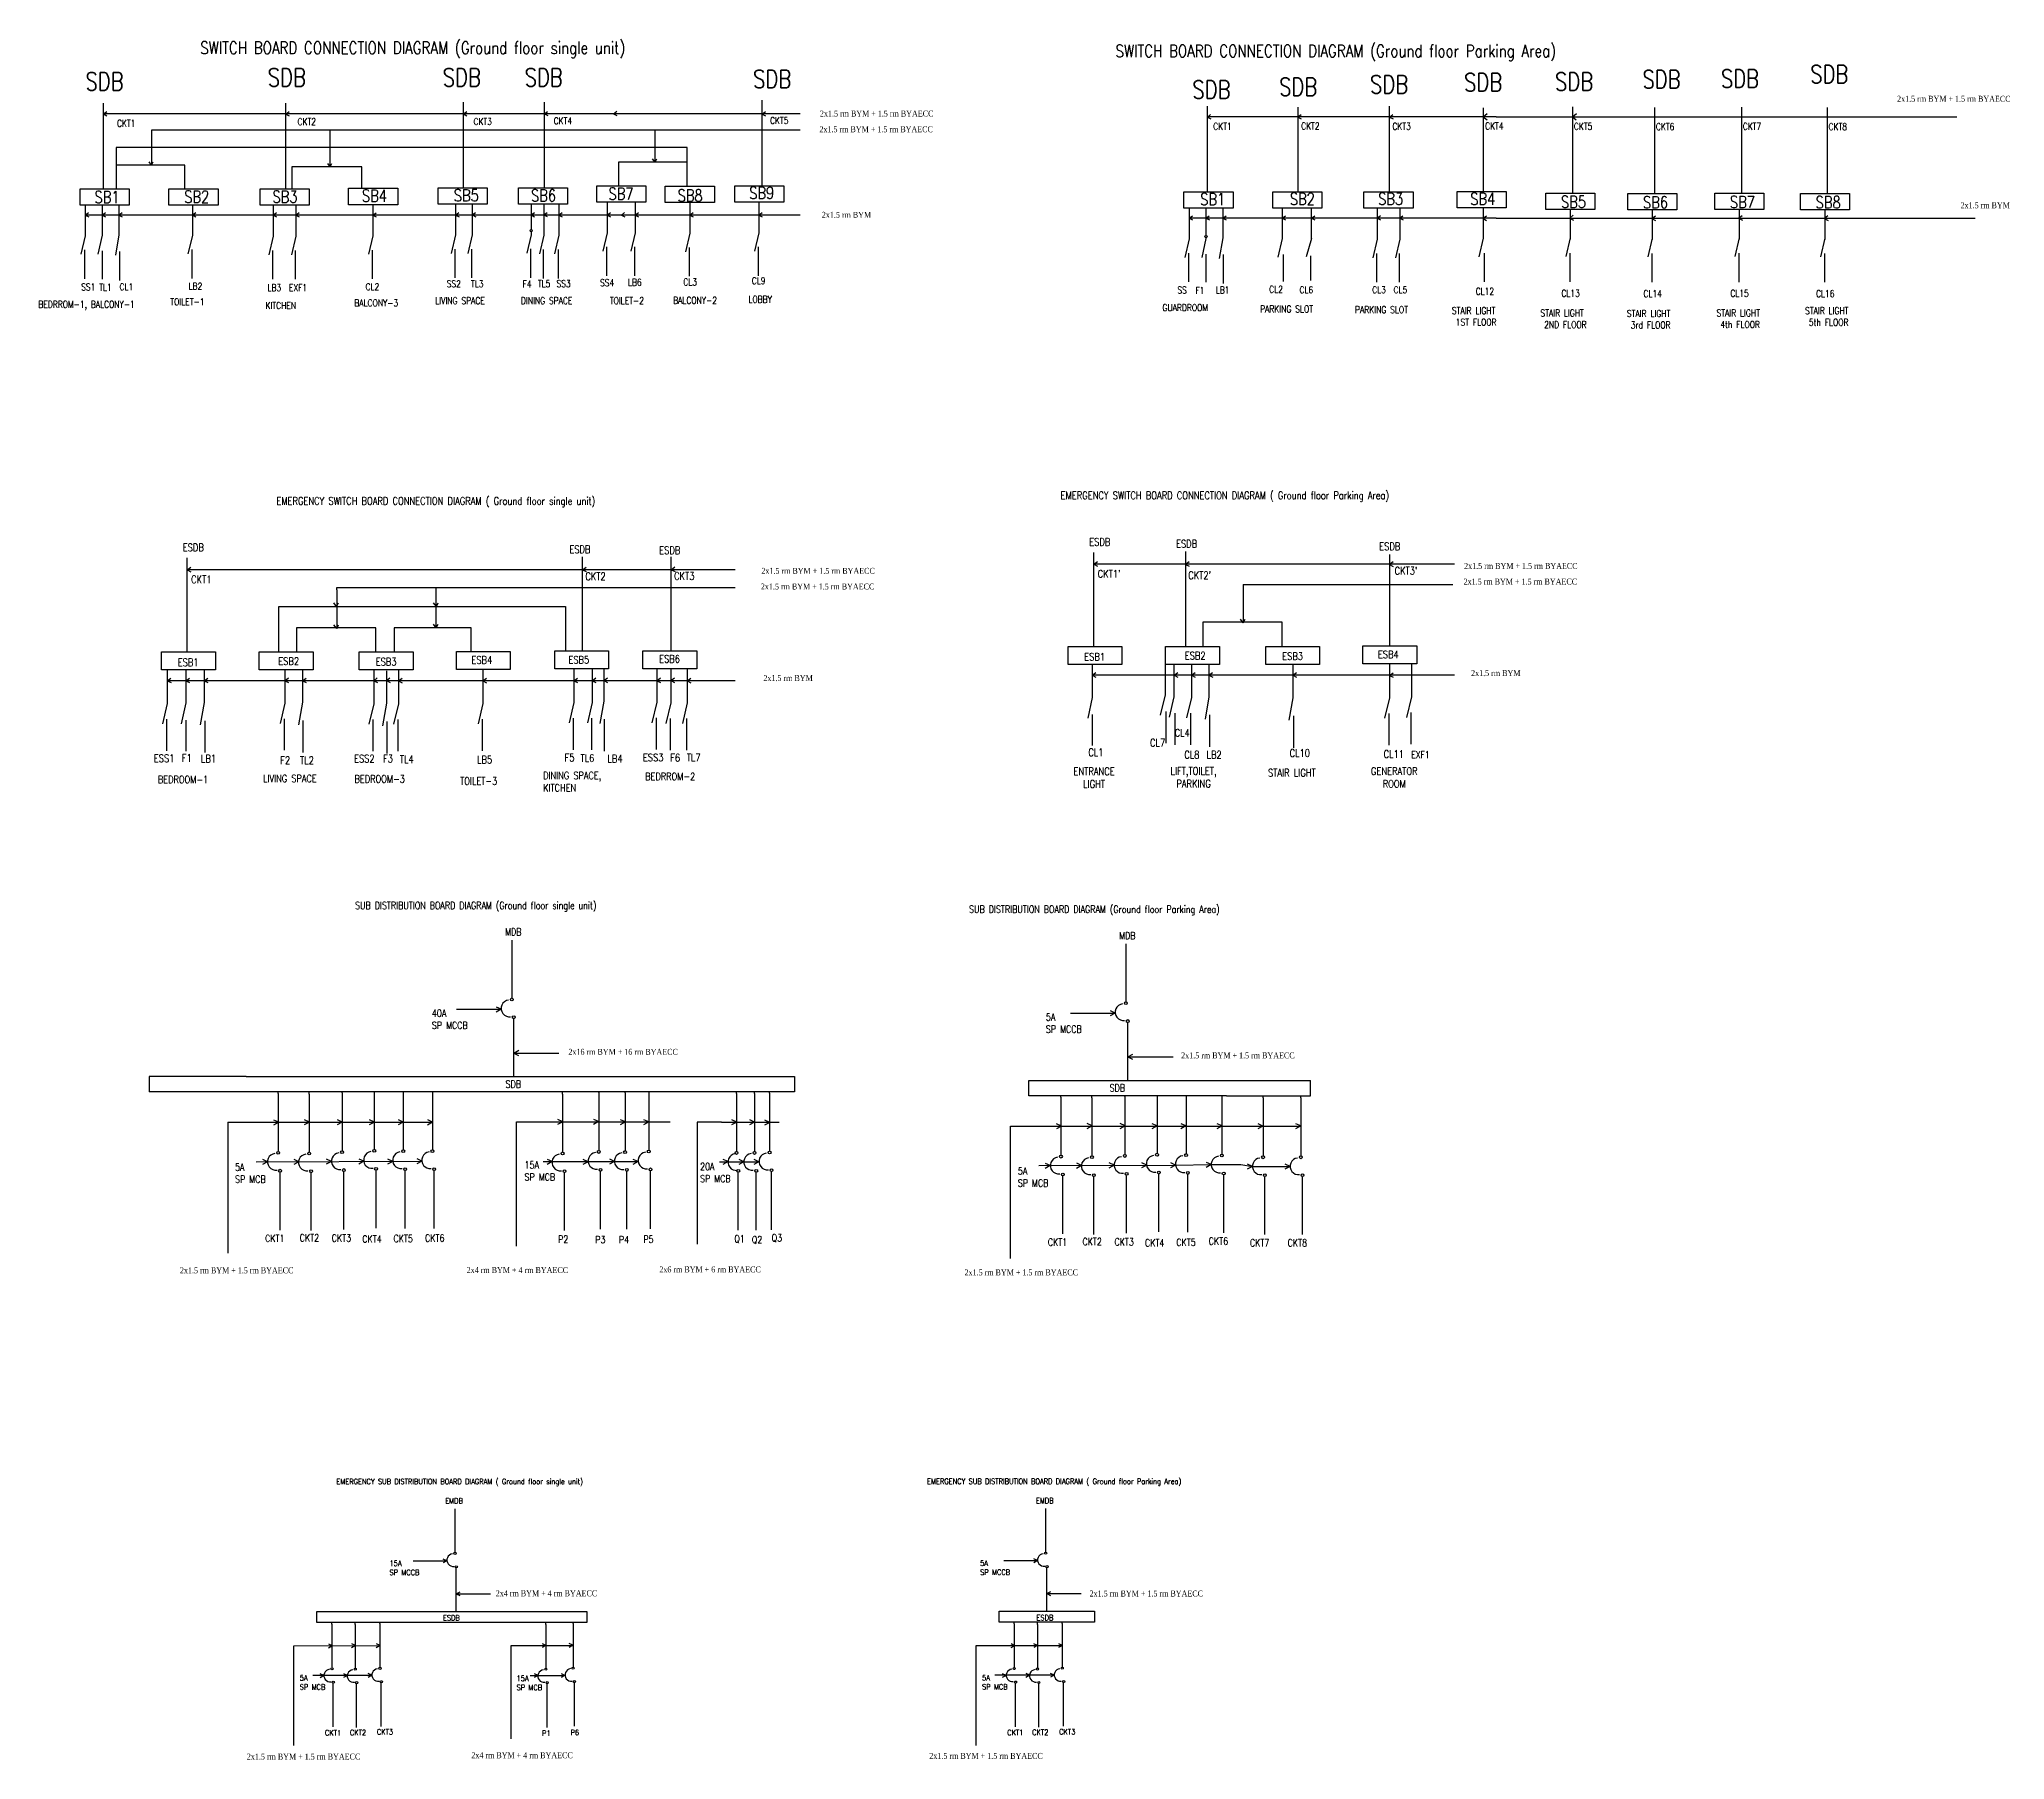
# Model space of a CAD drawing. Header units: inches. Extents: x 4849 to 14405, y -37970 to -930.
# Drawn here: x 5431 to 6416, y -37138 to -36275 of the extents above; entities that cross this region are included whole.
import ezdxf

# ---------------------------------------------------------------- set-up
doc = ezdxf.new("R2010")
doc.units = ezdxf.units.IN
doc.header["$LTSCALE"] = 10
doc.header["$MEASUREMENT"] = 0
doc.layers.add('Diagram', color=134, linetype='Continuous', plot=False)
doc.styles.get("Standard").update_dxf_attribs({"font": 'simplex.shx', "width": 0.8, "height": 3})

msp = doc.modelspace()

# ---------------------------------------------------------------- texts
at = {"layer": 'Diagram', "attachment_point": 1}
for s, insert, char_height in [('SWITCH BOARD CONNECTION DIAGRAM (Ground floor single unit)', (5511.34, -36276.1), 6.1666), ('SWITCH BOARD CONNECTION DIAGRAM (Ground floor Parking Area)', (5970.43, -36277.66), 6.1666), ('CKT1', (5469.58, -36315.36), 3.448), ('CKT2', (5560.14, -36314.56), 3.448), ('CKT3', (5648.41, -36314.45), 3.448), ('CKT4', (5688.62, -36314.1), 3.448), ('CKT5', (5797.14, -36313.95), 3.448), ('CKT1', (6019.44, -36316.9), 3.448), ('CKT2', (6063.54, -36316.73), 3.448), ('CKT3', (6109.32, -36316.86), 3.448), ('CKT4', (6155.83, -36316.72), 3.448), ('CKT5', (6200.35, -36316.81), 3.448), ('CKT6', (6241.5, -36317.02), 3.448), ('CKT7', (6285.09, -36316.87), 3.448), ('CKT8', (6328.09, -36317.01), 3.448), ('LB2', (5505.5, -36397.02), 3.448), ('SS2', (5634.96, -36395.83), 3.448), ('TL3', (5647.15, -36395.85), 3.448), ('F4', (5672.98, -36395.96), 3.448), ('TL5', (5680.64, -36395.73), 3.448), ('SS3', (5690.04, -36395.73), 3.448), ('SS4', (5711.84, -36395.31), 3.448), ('LB6', (5725.9, -36395.1), 3.448), ('CL3', (5753.62, -36394.9), 3.448), ('CL9', (5787.99, -36394.32), 3.448), ('SS1', (5451.61, -36397.39), 3.448), ('TL1', (5460.66, -36397.62), 3.448), ('CL1', (5470.84, -36397.36), 3.448), ('LB3', (5545.06, -36397.75), 3.448), ('EXF1', (5555.8, -36397.75), 3.448), ('CL2', (5594.27, -36397.34), 3.448), ('SS', (6001.46, -36398.93), 3.448), ('F1', (6010.52, -36399.17), 3.448), ('LB1', (6020.7, -36398.9), 3.448), ('CL2', (6047.51, -36398.56), 3.448), ('CL6', (6062.72, -36398.88), 3.448), ('CL3', (6099.16, -36398.86), 3.448), ('CL5', (6109.89, -36398.86), 3.448), ('CL12', (6151.11, -36399.57), 3.448), ('CL13', (6194.09, -36400.57), 3.448), ('CL14', (6235.24, -36400.78), 3.448), ('CL15', (6278.84, -36400.62), 3.448), ('CL16', (6321.83, -36400.77), 3.448), ('EMERGENCY SWITCH BOARD CONNECTION DIAGRAM ( Ground floor single unit)', (5549.5, -36504.57), 3.8116), ('EMERGENCY SWITCH BOARD CONNECTION DIAGRAM ( Ground floor Parking Area)', (5942.88, -36501.79), 3.8116), ('ESDB', (5957.24, -36525.12), 3.812), ('ESDB', (5502.52, -36527.89), 3.812), ('ESDB', (5696.44, -36528.83), 3.812), ('ESDB', (5741.54, -36529.3), 3.812), ('ESDB', (6000.76, -36526.05), 3.812), ('ESDB', (6102.68, -36527.37), 3.812), ('CKT1', (5506.77, -36543.92), 3.812), ('CKT2', (5704.48, -36542.38), 3.812), ('CKT3', (5749.03, -36542.21), 3.812), ("CKT1'", (5961.48, -36541.14), 3.812), ("CKT2'", (6006.91, -36541.87), 3.812), ("CKT3'", (6110.41, -36539.6), 3.812), ('ESB5', (5695.97, -36584.25), 3.812), ('ESB6', (5741.48, -36583.79), 3.812), ('ESB1', (5954.73, -36582.75), 3.812), ('ESB2', (6005.16, -36582.17), 3.812), ('ESB3', (6054.02, -36582.44), 3.812), ('ESB4', (6102.04, -36581.58), 3.812), ('ESB1', (5500.02, -36585.52), 3.812), ('ESB2', (5550.45, -36584.94), 3.812), ('ESB3', (5599.31, -36585.22), 3.812), ('ESB4', (5647.33, -36584.35), 3.812), ('CL4', (6000.1, -36620.89), 3.812), ('ESS1', (5488.01, -36633.63), 3.812), ('F1', (5502.07, -36633.46), 3.812), ('F5', (5694.09, -36633.3), 3.812), ('TL6', (5702.06, -36633.57), 3.812), ('ESS3', (5733.36, -36633.26), 3.812), ('F6', (5747.08, -36633.37), 3.812), ('TL7', (5755.37, -36633.26), 3.812), ('CL1', (5956.78, -36630.68), 3.812), ('CL7', (5987.72, -36625.85), 3.812), ('CL8', (6004.92, -36631.88), 3.812), ('LB2', (6016.1, -36631.88), 3.812), ('CL10', (6057.75, -36631.02), 3.812), ('CL11', (6104.9, -36631.54), 3.812), ('EXF1', (6118.83, -36631.99), 3.448), ('LB1', (5511.67, -36633.8), 3.812), ('F2', (5551.44, -36634.66), 3.812), ('TL2', (5561.38, -36634.66), 3.812), ('ESS2', (5588.47, -36633.8), 3.812), ('F3', (5603.04, -36633.8), 3.812), ('TL4', (5611.44, -36634.14), 3.812), ('LB5', (5650.18, -36634.31), 3.812), ('LB4', (5715.56, -36633.84), 3.812), ('SUB DISTRIBUTION BOARD DIAGRAM (Ground floor single unit)', (5588.98, -36707.55), 3.6403), ('SUB DISTRIBUTION BOARD DIAGRAM (Ground floor Parking Area)', (5896.97, -36709.46), 3.6403), ('MDB', (5664.21, -36720.79), 3.64), ('MDB', (5972.2, -36722.7), 3.64), ('SDB', (5664.48, -36797.16), 3.64), ('SDB', (5967.48, -36799.07), 3.64), ('CKT1', (5543.85, -36874.5), 3.64), ('CKT2', (5561.22, -36874.25), 3.64), ('CKT3', (5577.27, -36874.37), 3.64), ('CKT4', (5592.59, -36874.86), 3.64), ('CKT5', (5608.28, -36874.62), 3.64), ('CKT6', (5624.08, -36874.37), 3.64), ('P2', (5690.8, -36874.98), 3.64), ('P3', (5709.47, -36875.17), 3.64), ('P4', (5721.34, -36875.17), 3.64), ('P5', (5733.59, -36874.98), 3.64), ('Q1', (5779.24, -36874.72), 3.64), ('Q2', (5788, -36875.17), 3.64), ('Q3', (5797.94, -36874.28), 3.64), ('CKT1', (5936.47, -36876.41), 3.64), ('CKT2', (5953.84, -36876.16), 3.64), ('CKT3', (5969.89, -36876.29), 3.64), ('CKT4', (5985.21, -36876.77), 3.64), ('CKT5', (6000.9, -36876.53), 3.64), ('CKT6', (6017.18, -36875.89), 3.64), ('CKT7', (6037.84, -36876.77), 3.64), ('CKT8', (6056.75, -36876.77), 3.64), ('EMERGENCY SUB DISTRIBUTION BOARD DIAGRAM ( Ground floor single unit)', (5579.6, -36996.93), 2.7384), ('EMERGENCY SUB DISTRIBUTION BOARD DIAGRAM ( Ground floor Parking Area)', (5875.89, -36996.85), 2.7384), ('EMDB', (5634.19, -37006.63), 2.738), ('EMDB', (5930.48, -37006.54), 2.738), ('ESDB', (5633.06, -37065.31), 2.738), ('ESDB', (5930.78, -37065.23), 2.738), ('CKT1', (5573.87, -37122.95), 2.738), ('CKT2', (5586.38, -37122.85), 2.738), ('CKT3', (5599.91, -37122.54), 2.738), ('P1', (5682.79, -37123.16), 2.738), ('P6', (5697.06, -37122.81), 2.738), ('CKT1', (5916.11, -37122.87), 2.738), ('CKT2', (5928.61, -37122.76), 2.738), ('CKT3', (5942.14, -37122.46), 2.738)]:
    msp.add_mtext(s, dxfattribs=dict(at, insert=insert, char_height=char_height))
at = {"layer": 'Diagram', "ltscale": 10, "attachment_point": 1}
for s, insert, char_height, width in [('SDB', (6318.9, -36287.89), 9, 23.8228), ('SDB', (5453.76, -36291.56), 9, 23.8228), ('SDB', (5545.21, -36289.53), 9, 23.8228), ('SDB', (5632.99, -36289.53), 9, 23.8228), ('SDB', (5674.04, -36289.53), 9, 23.8228), ('SDB', (5788.65, -36290.35), 9, 23.8228), ('SDB', (6009, -36295.66), 9, 23.8228), ('SDB', (6052.51, -36294.26), 9, 23.8228), ('SDB', (6098.11, -36293.04), 9, 23.8228), ('SDB', (6145.29, -36291.99), 9, 23.8228), ('SDB', (6190.89, -36291.64), 9, 23.8228), ('SDB', (6234.76, -36290.47), 9, 23.8228), ('SDB', (6274.09, -36290.15), 9, 23.8228), ('SB1', (5458.28, -36351.06), 6, 10.2794), ('SB2', (5503.27, -36350.89), 6, 10.2794), ('SB3', (5547.55, -36350.87), 6, 11.0507), ('SB4', (5592.43, -36350.37), 6, 13.1896), ('SB5', (5638.48, -36350.19), 6, 12.1201), ('SB6', (5677.22, -36350.23), 6, 15.4153), ('SB7', (5716.1, -36349.39), 6, 15.4153), ('SB8', (5750.76, -36350.23), 6, 15.4153), ('SB9', (5786.68, -36348.97), 6, 15.4153), ('SB1', (6012.88, -36352.14), 6, 10.2794), ('SB2', (6057.87, -36351.98), 6, 10.2794), ('SB3', (6102.14, -36351.95), 6, 11.0507), ('SB4', (6148.33, -36351.93), 6, 13.1896), ('SB5', (6193.86, -36353.48), 6, 12.1201), ('SB6', (6235.01, -36353.69), 6, 12.1201), ('SB7', (6278.61, -36353.54), 6, 12.1201), ('SB8', (6321.61, -36353.68), 6, 12.1201)]:
    msp.add_mtext(s, dxfattribs=dict(at, insert=insert, char_height=char_height, width=width))
at = {"layer": 'Diagram', "color": 1, "ltscale": 10, "char_height": 3, "width": 55.9028, "attachment_point": 1}
for s, insert in [('{\\fTimes New Roman|b0|i0|c0|p18;2x1.5 rm BYM + 1.5 rm BYAECC}', (6362.46, -36303.26)), ('{\\fTimes New Roman|b0|i0|c0|p18;2x1.5 rm BYM + 1.5 rm BYAECC}', (5822.15, -36310.67)), ('{\\fTimes New Roman|b0|i0|c0|p18;2x1.5 rm BYM + 1.5 rm BYAECC}', (5821.9, -36318.53)), ('{\\fTimes New Roman|b0|i0|c0|p18;2x1.5 rm BYM }', (6394.28, -36356.66)), ('{\\fTimes New Roman|b0|i0|c0|p18;2x1.5 rm BYM }', (5823.09, -36361.47)), ('{\\fTimes New Roman|b0|i0|c0|p18;2x1.5 rm BYM + 1.5 rm BYAECC}', (5792.77, -36540.03)), ('{\\fTimes New Roman|b0|i0|c0|p18;2x1.5 rm BYM + 1.5 rm BYAECC}', (6145.28, -36537.57)), ('{\\fTimes New Roman|b0|i0|c0|p18;2x1.5 rm BYM + 1.5 rm BYAECC}', (5792.51, -36547.89)), ('{\\fTimes New Roman|b0|i0|c0|p18;2x1.5 rm BYM + 1.5 rm BYAECC}', (6145.03, -36545.43)), ('{\\fTimes New Roman|b0|i0|c0|p18;2x1.5 rm BYM }', (5793.8, -36593.82)), ('{\\fTimes New Roman|b0|i0|c0|p18;2x1.5 rm BYM }', (6148.78, -36591.31)), ('{\\fTimes New Roman|b0|i0|c0|p18;2x16 rm BYM + 16 rm BYAECC}', (5696, -36781.29)), ('{\\fTimes New Roman|b0|i0|c0|p18;2x1.5 rm BYM + 1.5 rm BYAECC}', (6003.34, -36783.07)), ('{\\fTimes New Roman|b0|i0|c0|p18;2x1.5 rm BYM + 1.5 rm BYAECC}', (5501.12, -36890.88)), ('{\\fTimes New Roman|b0|i0|c0|p18;2x4 rm BYM + 4 rm BYAECC}', (5644.96, -36890.75)), ('{\\fTimes New Roman|b0|i0|c0|p18;2x6 rm BYM + 6 rm BYAECC}', (5741.61, -36890.41)), ('{\\fTimes New Roman|b0|i0|c0|p18;2x1.5 rm BYM + 1.5 rm BYAECC}', (5894.68, -36891.91)), ('{\\fTimes New Roman|b0|i0|c0|p18;2x4 rm BYM + 4 rm BYAECC}', (5659.56, -37052.86)), ('{\\fTimes New Roman|b0|i0|c0|p18;2x1.5 rm BYM + 1.5 rm BYAECC}', (5957.38, -37052.98)), ('{\\fTimes New Roman|b0|i0|c0|p18;2x1.5 rm BYM + 1.5 rm BYAECC}', (5534.68, -37134.77)), ('{\\fTimes New Roman|b0|i0|c0|p18;2x4 rm BYM + 4 rm BYAECC}', (5647.3, -37134.1)), ('{\\fTimes New Roman|b0|i0|c0|p18;2x1.5 rm BYM + 1.5 rm BYAECC}', (5877.01, -37134.42))]:
    msp.add_mtext(s, dxfattribs=dict(at, insert=insert))
at = {"layer": 'Diagram', "color": 1}
for s, insert, char_height, attachment_point in [('BEDRROM-1, BALCONY-1', (5430.12, -36406.18), 3.4717, 1), ('TOILET-1', (5496.31, -36404.86), 3.472, 1), ('KITCHEN', (5544.03, -36406.71), 3.472, 1), ('BALCONY-3', (5588.6, -36405.39), 3.472, 1), ('LIVING SPACE', (5629.2, -36404.34), 3.4717, 1), ('DINING SPACE', (5672.19, -36404.34), 3.4717, 1), ('TOILET-2', (5716.75, -36404.34), 3.472, 1), ('BALCONY-2', (5748.51, -36404.07), 3.472, 1), ('LOBBY', (5786.3, -36403.63), 3.472, 1), ('GUARDROOM', (5993.96, -36407.73), 3.472, 1), ('PARKING SLOT', (6042.94, -36408.47), 3.4717, 1), ('PARKING SLOT', (6090.55, -36408.81), 3.4717, 1), ('STAIR LIGHT\\P 1ST FLOOR', (6139.16, -36409.28), 3.4717, 1), ('STAIR LIGHT\\P 2ND FLOOR', (6183.53, -36410.49), 3.4717, 1), ('STAIR LIGHT\\P 3rd FLOOR', (6226.93, -36410.73), 3.4717, 1), ('STAIR LIGHT\\P 4th FLOOR', (6271.88, -36410.45), 3.4717, 1), ('STAIR LIGHT\\P 5th FLOOR', (6316.28, -36409.33), 3.4717, 1), ('DINING SPACE,\\PKITCHEN', (5683.29, -36642.27), 3.7534, 1), ('BEDRROM-2', (5734.5, -36642.78), 3.753, 1), ('ENTRANCE \\PLIGHT', (5959.67, -36640.2), 3.812, 2), ('LIFT,TOILET,\\PPARKING', (6009.59, -36639.99), 3.8116, 2), ('STAIR LIGHT', (6046.91, -36640.92), 3.8116, 1), ('GENERATOR \\PROOM', (6110.24, -36640.11), 3.812, 2), ('BEDROOM-1', (5490.09, -36644.3), 3.753, 1), ('LIVING SPACE', (5542.83, -36643.79), 3.7534, 1), ('BEDROOM-3', (5588.72, -36644.04), 3.753, 1), ('TOILET-3', (5641.71, -36645.09), 3.753, 1), ('40A\\PSP MCCB', (5627.5, -36761.61), 3.64, 1), ('5A\\PSP MCCB', (5935.49, -36763.52), 3.64, 1), ('5A \\PSP MCB', (5528.79, -36838.81), 3.64, 1), ('15A\\PSP MCB', (5674.01, -36837.69), 3.64, 1), ('20A\\PSP MCB', (5762.02, -36838.52), 3.64, 1), ('5A \\PSP MCB', (5921.41, -36840.72), 3.64, 1), ('15A\\PSP MCCB', (5606.25, -37037.96), 2.738, 1), ('5A\\PSP MCCB', (5902.53, -37037.87), 2.738, 1), ('5A\\PSP MCB', (5561.23, -37095.44), 2.738, 1), ('15A\\PSP MCB', (5670, -37095.67), 2.738, 1), ('5A\\PSP MCB', (5903.46, -37095.36), 2.738, 1)]:
    msp.add_mtext(s, dxfattribs=dict(at, insert=insert, char_height=char_height, attachment_point=attachment_point))

# ---------------------------------------------------------------- linework, layer by layer
at = {"layer": 'Diagram'}
for p, q in [((5462.77, -36349.92), (5462.77, -36306.97)), ((5554.22, -36349.92), (5554.22, -36306.97)), ((5643.31, -36349.41), (5643.31, -36306.46)), ((5683.92, -36349.41), (5683.92, -36306.46)), ((5793.17, -36348.39), (5793.17, -36305.43)), ((5462.77, -36312.39), (5464.43, -36311.14)), ((5812.16, -36312.34), (5462.77, -36312.34)), ((5462.77, -36312.39), (5464.46, -36313.25)), ((5554.22, -36312.42), (5555.87, -36311.17)), ((5554.22, -36312.42), (5555.91, -36313.28)), ((5643.31, -36312.37), (5644.97, -36311.12)), ((5643.31, -36312.37), (5645.01, -36313.23)), ((5683.92, -36312.34), (5685.58, -36311.09)), ((5683.92, -36312.34), (5685.62, -36313.2)), ((5718.65, -36312.26), (5720.3, -36311.01)), ((5718.65, -36312.26), (5720.34, -36313.12)), ((5793.17, -36312.47), (5794.83, -36311.22)), ((5793.17, -36312.47), (5794.87, -36313.33)), ((6016.48, -36351.48), (6016.48, -36308.52)), ((6016.48, -36313.94), (6018.14, -36312.69)), ((6161.3, -36313.89), (6016.48, -36313.89)), ((6016.48, -36313.94), (6018.17, -36314.8)), ((6061.84, -36309), (6061.84, -36351.48)), ((6061.84, -36313.89), (6063.49, -36312.64)), ((6061.84, -36313.97), (6063.53, -36314.83)), ((6107.93, -36351.48), (6107.93, -36308.52)), ((6107.93, -36313.97), (6109.59, -36312.72)), ((6107.93, -36313.97), (6109.62, -36314.83)), ((6154.77, -36309.37), (6154.77, -36351.27)), ((6154.77, -36313.89), (6156.78, -36312.19)), ((6154.77, -36313.89), (6156.91, -36315.28)), ((6161.3, -36313.89), (6227.56, -36313.89)), ((6199.6, -36308.85), (6199.6, -36352.09)), ((6199.6, -36313.89), (6201.6, -36312.19)), ((6199.6, -36313.89), (6201.54, -36315.31)), ((6240.75, -36309.06), (6240.75, -36352.3)), ((6284.35, -36308.9), (6284.35, -36352.15)), ((6327.34, -36309.05), (6327.34, -36352.29)), ((5812.16, -36320.44), (5486.92, -36320.44)), ((5486.92, -36320.44), (5486.92, -36338.05)), ((5576.52, -36338.88), (5576.52, -36320.44)), ((5739.48, -36336.51), (5739.48, -36320.44)), ((5755.5, -36329.25), (5469.22, -36329.25)), ((5486.93, -36338.05), (5485.68, -36336.4)), ((5486.93, -36338.05), (5487.79, -36336.36)), ((5576.52, -36338.88), (5575.27, -36337.23)), ((5576.52, -36338.88), (5577.38, -36337.19)), ((5755.5, -36336.51), (5721.17, -36336.51)), ((5721.17, -36336.51), (5721.17, -36348.39)), ((5739.47, -36336.51), (5738.22, -36334.86)), ((5739.47, -36336.51), (5740.33, -36334.82)), ((5755.5, -36348.39), (5755.5, -36336.51)), ((5503.55, -36338.05), (5469.22, -36338.05)), ((5469.22, -36338.05), (5469.22, -36349.92)), ((5503.55, -36349.92), (5503.55, -36338.05)), ((5592.43, -36338.88), (5557.26, -36338.88)), ((5557.26, -36338.88), (5557.26, -36349.92)), ((5592.43, -36349.67), (5592.43, -36338.88)), ((5677.28, -36357.6), (5677.28, -36370.39)), ((5715.44, -36356.6), (5715.44, -36371.92)), ((5729.51, -36356.6), (5729.51, -36371.92)), ((5756.92, -36356.85), (5756.92, -36372.17)), ((5791.55, -36356.6), (5791.55, -36371.92)), ((5453.67, -36358.13), (5453.67, -36373.45)), ((5453.67, -36363.1), (5455.33, -36361.85)), ((5812.16, -36363.1), (5453.67, -36363.1)), ((5453.67, -36363.1), (5455.36, -36363.96)), ((5462.09, -36358.13), (5462.09, -36373.23)), ((5462.09, -36363.1), (5463.74, -36361.85)), ((5462.09, -36363.1), (5463.78, -36363.96)), ((5470.55, -36358.13), (5470.55, -36373)), ((5470.55, -36363.1), (5472.2, -36361.85)), ((5470.55, -36363.1), (5472.24, -36363.96)), ((5507.38, -36357.94), (5507.38, -36373.26)), ((5507.38, -36363.05), (5509.03, -36361.8)), ((5507.38, -36363.05), (5509.07, -36363.91)), ((5547.95, -36358.33), (5547.95, -36373.66)), ((5547.95, -36363.07), (5549.61, -36361.82)), ((5547.95, -36363.07), (5549.64, -36363.93)), ((5559.26, -36363.11), (5560.91, -36361.86)), ((5559.26, -36363.11), (5560.95, -36363.97)), ((5559.27, -36358.33), (5559.27, -36373.66)), ((5597.87, -36358.14), (5597.87, -36373.46)), ((5597.87, -36363.17), (5599.53, -36361.92)), ((5597.87, -36363.17), (5599.57, -36364.03)), ((5639.44, -36357.74), (5639.44, -36373.06)), ((5639.44, -36363.1), (5641.1, -36361.85)), ((5639.44, -36363.1), (5641.14, -36363.96)), ((5647.8, -36357.74), (5647.8, -36373.06)), ((5647.8, -36363.04), (5649.45, -36361.79)), ((5647.8, -36363.04), (5649.49, -36363.9)), ((5677.28, -36363.04), (5678.94, -36361.79)), ((5677.28, -36363.04), (5678.97, -36363.9)), ((5683.7, -36357.91), (5683.7, -36373.24)), ((5683.7, -36363), (5685.36, -36361.75)), ((5683.7, -36363), (5685.4, -36363.86)), ((5691.22, -36357.91), (5691.22, -36373.24)), ((5691.22, -36363.11), (5692.88, -36361.86)), ((5691.22, -36363.11), (5692.91, -36363.97)), ((5715.44, -36363.1), (5717.1, -36361.85)), ((5715.44, -36363.1), (5717.13, -36363.96)), ((5722.54, -36363.1), (5724.19, -36361.85)), ((5722.54, -36363.1), (5724.23, -36363.96)), ((5729.51, -36363.1), (5731.17, -36361.85)), ((5729.51, -36363.1), (5731.21, -36363.96)), ((5756.92, -36363.12), (5758.58, -36361.87)), ((5756.92, -36363.12), (5758.61, -36363.98)), ((5791.55, -36363.06), (5793.21, -36361.82)), ((5791.55, -36363.06), (5793.24, -36363.93)), ((6007.38, -36359.68), (6007.38, -36375)), ((6007.38, -36364.65), (6009.04, -36363.4)), ((6161.3, -36364.65), (6007.38, -36364.65)), ((6007.38, -36364.65), (6009.07, -36365.51)), ((6015.8, -36359.68), (6015.8, -36373.33)), ((6015.8, -36364.65), (6017.46, -36363.4)), ((6015.8, -36364.65), (6017.49, -36365.51)), ((6024.26, -36359.68), (6024.26, -36374.55)), ((6024.26, -36364.65), (6025.91, -36363.4)), ((6024.26, -36364.65), (6025.95, -36365.51)), ((6054, -36359.49), (6054, -36374.81)), ((6054, -36364.65), (6055.65, -36363.4)), ((6054, -36364.65), (6055.69, -36365.51)), ((6068.74, -36374.87), (6068.74, -36359.68)), ((6068.74, -36364.65), (6070.4, -36363.4)), ((6068.74, -36364.65), (6070.44, -36365.51)), ((6101.66, -36359.89), (6101.66, -36375.21)), ((6101.66, -36364.62), (6103.32, -36363.37)), ((6101.66, -36364.62), (6103.35, -36365.48)), ((6112.97, -36364.66), (6114.62, -36363.41)), ((6112.97, -36364.66), (6114.66, -36365.52)), ((6112.98, -36359.89), (6112.98, -36375.21)), ((6154.87, -36359.37), (6154.87, -36374.7)), ((6154.87, -36364.65), (6156.53, -36363.4)), ((6154.87, -36364.87), (6156.57, -36365.73)), ((6161.3, -36364.65), (6228.33, -36364.65)), ((6198.39, -36364.43), (6200.04, -36363.18)), ((6198.47, -36360.29), (6198.47, -36375.12)), ((6198.47, -36364.8), (6200.17, -36365.66)), ((6239.54, -36364.64), (6241.2, -36363.39)), ((6239.62, -36360.51), (6239.62, -36375.34)), ((6239.62, -36365.01), (6241.32, -36365.87)), ((6283.14, -36364.49), (6284.79, -36363.24)), ((6283.22, -36360.35), (6283.22, -36375.18)), ((6283.22, -36364.86), (6284.91, -36365.72)), ((6326.13, -36364.63), (6327.79, -36363.38)), ((6326.22, -36360.5), (6326.22, -36375.33)), ((6326.22, -36365), (6327.91, -36365.86)), ((5453.67, -36373.45), (5451.46, -36382.76)), ((5462.09, -36373.23), (5460.02, -36382.76)), ((5470.55, -36373), (5468.74, -36383.28)), ((5507.38, -36373.26), (5505.17, -36382.57)), ((5547.95, -36373.66), (5545.74, -36382.97)), ((5559.27, -36373.66), (5557.07, -36382.97)), ((5597.87, -36373.46), (5595.66, -36382.77)), ((5639.44, -36373.06), (5637.23, -36382.37)), ((5647.8, -36373.06), (5645.59, -36382.37)), ((5677.28, -36372.92), (5675.07, -36382.23)), ((5677.28, -36371.48), (5677.28, -36372.92)), ((5683.7, -36373.24), (5681.49, -36382.55)), ((5691.22, -36373.24), (5689.01, -36382.55)), ((5715.44, -36371.92), (5713.23, -36381.23)), ((5729.51, -36371.92), (5727.3, -36381.23)), ((5756.92, -36372.17), (5754.71, -36381.48)), ((5791.55, -36371.92), (5789.34, -36381.23)), ((6007.38, -36375), (6005.17, -36384.31)), ((6015.8, -36374.78), (6013.73, -36384.31)), ((6015.8, -36374.41), (6015.8, -36374.78)), ((6024.26, -36374.55), (6022.45, -36384.83)), ((6054, -36374.81), (6051.79, -36384.12)), ((6068.74, -36374.87), (6066.11, -36384)), ((6101.66, -36375.21), (6099.45, -36384.52)), ((6112.98, -36375.21), (6110.78, -36384.52)), ((6154.87, -36374.7), (6152.66, -36384.01)), ((6198.48, -36374.51), (6196.28, -36383.82)), ((6239.64, -36374.72), (6237.43, -36384.03)), ((6283.23, -36374.57), (6281.02, -36383.88)), ((6326.23, -36374.71), (6324.02, -36384.02)), ((5453.33, -36380.6), (5453.33, -36395.04)), ((5462.09, -36381.1), (5462.09, -36395.26)), ((5470.77, -36381.32), (5470.77, -36395.94)), ((5507.03, -36380.41), (5507.03, -36394.84)), ((5547.61, -36380.81), (5547.61, -36395.24)), ((5558.93, -36380.81), (5558.93, -36395.24)), ((5597.53, -36380.61), (5597.53, -36395.04)), ((5639.1, -36380.21), (5639.1, -36394.65)), ((5647.45, -36380.21), (5647.45, -36394.65)), ((5676.94, -36380.08), (5676.94, -36394.51)), ((5683.36, -36380.39), (5683.36, -36394.82)), ((5690.88, -36380.39), (5690.88, -36394.82)), ((5715.1, -36379.08), (5715.1, -36393.51)), ((5729.17, -36379.08), (5729.17, -36393.51)), ((5756.58, -36379.32), (5756.58, -36393.75)), ((5791.21, -36379.08), (5791.21, -36393.51)), ((6007.04, -36382.16), (6007.04, -36396.59)), ((6015.8, -36382.65), (6015.8, -36396.81)), ((6024.48, -36382.87), (6024.48, -36397.49)), ((6054.53, -36382.94), (6054.53, -36396.46)), ((6068.46, -36395.91), (6068.46, -36383.45)), ((6101.32, -36382.36), (6101.32, -36396.79)), ((6112.64, -36382.36), (6112.64, -36396.79)), ((6155.4, -36382.16), (6155.4, -36396.6)), ((6198.36, -36382.17), (6198.36, -36396.6)), ((6239.51, -36382.38), (6239.51, -36396.81)), ((6283.11, -36382.23), (6283.11, -36396.66)), ((6326.1, -36382.37), (6326.1, -36396.8)), ((5504.8, -36582.22), (5504.8, -36535.06)), ((5703.02, -36581.65), (5703.02, -36534.49)), ((5747.6, -36581.65), (5747.6, -36534.49)), ((5959.51, -36579.44), (5959.51, -36532.28)), ((6005.55, -36531.75), (6005.55, -36579.44)), ((6107.81, -36533.28), (6107.81, -36579.16)), ((5504.8, -36541), (5506.62, -36539.63)), ((5504.8, -36541), (5506.66, -36541.95)), ((5779.68, -36540.95), (5504.86, -36540.95)), ((5703.02, -36540.98), (5704.83, -36539.61)), ((5703.02, -36540.98), (5704.87, -36541.93)), ((5747.6, -36540.95), (5749.42, -36539.58)), ((5747.6, -36540.95), (5749.46, -36541.9)), ((5959.51, -36538.23), (5961.33, -36536.86)), ((5959.51, -36538.23), (5961.37, -36539.17)), ((6140.38, -36538.18), (5959.58, -36538.18)), ((6005.55, -36538.18), (6007.37, -36536.81)), ((6005.55, -36538.3), (6007.41, -36539.25)), ((6107.81, -36538.18), (6109.63, -36536.81)), ((6107.81, -36538.35), (6109.67, -36539.3)), ((5579.76, -36551.12), (5579.76, -36549.85)), ((5579.76, -36549.85), (5779.68, -36549.85)), ((5579.76, -36551.12), (5579.76, -36570.45)), ((5629.68, -36570.09), (5629.68, -36549.85)), ((6034.47, -36548.34), (6034.47, -36567.67)), ((6034.47, -36548.34), (6139.6, -36548.34)), ((5550.79, -36582.22), (5550.79, -36559.39)), ((5550.79, -36559.39), (5694.46, -36559.39)), ((5579.72, -36559.39), (5578.35, -36557.58)), ((5579.72, -36559.39), (5580.66, -36557.54)), ((5629.75, -36559.39), (5628.38, -36557.58)), ((5629.75, -36559.39), (5630.69, -36557.54)), ((5694.46, -36559.39), (5694.46, -36581.65)), ((5599.33, -36570.1), (5559.52, -36570.1)), ((5559.52, -36570.1), (5559.52, -36582.22)), ((5579.77, -36570.45), (5578.4, -36568.63)), ((5579.77, -36570.45), (5580.72, -36568.59)), ((5599.33, -36582.22), (5599.33, -36570.1)), ((5647.15, -36570.09), (5608.54, -36570.09)), ((5608.54, -36570.09), (5608.54, -36582.22)), ((5629.68, -36570.09), (5628.31, -36568.28)), ((5629.68, -36570.09), (5630.63, -36568.23)), ((5647.15, -36581.93), (5647.15, -36570.09)), ((6054.04, -36567.33), (6014.23, -36567.33)), ((6014.23, -36567.33), (6014.23, -36579.44)), ((6034.48, -36567.67), (6033.11, -36565.85)), ((6034.48, -36567.67), (6035.43, -36565.81)), ((6054.04, -36579.44), (6054.04, -36567.33)), ((5494.81, -36591.22), (5494.81, -36608.05)), ((5504.05, -36591.22), (5504.05, -36607.8)), ((5513.34, -36591.22), (5513.34, -36607.55)), ((5553.77, -36591.01), (5553.77, -36607.84)), ((5562.59, -36591.13), (5562.59, -36607.46)), ((5598.32, -36591.45), (5598.32, -36608.27)), ((5604.67, -36591.63), (5604.67, -36607.96)), ((5610.75, -36591.45), (5610.75, -36608.27)), ((5653.13, -36591.23), (5653.13, -36608.06)), ((5698.77, -36590.8), (5698.77, -36607.62)), ((5707.94, -36590.8), (5707.94, -36607.62)), ((5713.73, -36590.54), (5713.73, -36606.87)), ((5740.31, -36590.64), (5740.31, -36607.47)), ((5747.36, -36590.99), (5747.36, -36607.81)), ((5755.61, -36590.99), (5755.61, -36607.81)), ((5958.76, -36588.45), (5958.76, -36605.02)), ((5958.76, -36593.9), (5960.58, -36592.53)), ((5958.76, -36593.9), (5960.62, -36594.85)), ((6140.38, -36593.9), (5958.76, -36593.9)), ((5995.41, -36604.14), (5995.41, -36587.53)), ((5999.78, -36605.06), (5999.78, -36588.45)), ((5999.78, -36593.9), (6001.6, -36592.53)), ((5999.78, -36593.9), (6001.64, -36594.85)), ((6008.48, -36588.24), (6008.48, -36605.06)), ((6008.48, -36593.85), (6010.3, -36592.48)), ((6008.48, -36593.85), (6010.34, -36594.79)), ((6017.3, -36588.35), (6017.3, -36604.68)), ((6017.3, -36593.9), (6019.12, -36592.53)), ((6017.3, -36593.9), (6019.16, -36594.85)), ((6059.38, -36588.85), (6059.38, -36605.18)), ((6059.38, -36593.9), (6061.2, -36592.53)), ((6059.38, -36593.9), (6061.24, -36594.85)), ((6107.84, -36588.46), (6107.84, -36605.28)), ((6107.84, -36593.98), (6109.66, -36592.61)), ((6107.84, -36593.98), (6109.7, -36594.93)), ((6118.87, -36587.96), (6118.87, -36604.79)), ((5494.81, -36596.68), (5496.62, -36595.31)), ((5494.81, -36596.68), (5496.67, -36597.62)), ((5779.68, -36596.68), (5494.81, -36596.68)), ((5504.05, -36596.68), (5505.87, -36595.31)), ((5504.05, -36596.68), (5505.91, -36597.62)), ((5513.34, -36596.68), (5515.15, -36595.31)), ((5513.34, -36596.68), (5515.19, -36597.62)), ((5553.77, -36596.62), (5555.59, -36595.25)), ((5553.77, -36596.62), (5555.63, -36597.57)), ((5562.59, -36596.68), (5564.41, -36595.31)), ((5562.59, -36596.68), (5564.45, -36597.62)), ((5598.32, -36596.65), (5600.13, -36595.28)), ((5598.32, -36596.65), (5600.17, -36597.59)), ((5604.67, -36596.6), (5606.49, -36595.23)), ((5604.67, -36596.6), (5606.53, -36597.54)), ((5610.73, -36596.69), (5612.55, -36595.32)), ((5610.73, -36596.69), (5612.59, -36597.64)), ((5653.13, -36596.76), (5654.95, -36595.39)), ((5653.13, -36596.76), (5654.99, -36597.7)), ((5698.77, -36596.68), (5700.58, -36595.31)), ((5698.77, -36596.68), (5700.63, -36597.62)), ((5707.94, -36596.62), (5709.76, -36595.25)), ((5707.94, -36596.62), (5709.8, -36597.56)), ((5713.73, -36596.6), (5715.55, -36595.23)), ((5713.73, -36596.6), (5715.59, -36597.55)), ((5740.31, -36596.62), (5742.13, -36595.25)), ((5740.31, -36596.62), (5742.17, -36597.56)), ((5747.36, -36596.57), (5749.18, -36595.2)), ((5747.36, -36596.57), (5749.22, -36597.52)), ((5755.61, -36596.7), (5757.43, -36595.33)), ((5755.61, -36596.7), (5757.47, -36597.64)), ((5995.3, -36603.74), (5992.88, -36613.96)), ((5494.81, -36608.05), (5492.38, -36618.27)), ((5504.05, -36607.8), (5501.77, -36618.27)), ((5513.34, -36607.55), (5511.35, -36618.83)), ((5553.77, -36607.84), (5551.34, -36618.06)), ((5562.59, -36607.46), (5560.6, -36618.73)), ((5598.32, -36608.27), (5595.89, -36618.5)), ((5604.67, -36607.96), (5602.68, -36619.24)), ((5610.75, -36608.27), (5608.32, -36618.5)), ((5653.13, -36608.06), (5650.7, -36618.28)), ((5698.77, -36607.62), (5696.34, -36617.84)), ((5707.94, -36607.62), (5705.51, -36617.84)), ((5713.73, -36606.87), (5711.74, -36618.14)), ((5740.31, -36607.47), (5737.88, -36617.69)), ((5747.36, -36607.81), (5744.94, -36618.03)), ((5755.61, -36607.81), (5753.19, -36618.03)), ((5958.76, -36605.02), (5956.49, -36615.49)), ((5958.76, -36613.66), (5958.76, -36629.22)), ((5995.73, -36612.05), (5995.73, -36627.89)), ((5999.68, -36604.66), (5997.25, -36614.88)), ((6000.1, -36612.97), (6000.1, -36628.81)), ((6008.48, -36605.06), (6006.06, -36615.28)), ((6008.11, -36612.91), (6008.11, -36628.76)), ((6017.3, -36604.68), (6015.32, -36615.96)), ((6017.55, -36613.81), (6017.55, -36629.86)), ((6059.38, -36605.18), (6057.4, -36616.46)), ((6107.84, -36605.28), (6105.42, -36615.5)), ((6107.46, -36613.13), (6107.46, -36628.98)), ((6118.87, -36604.79), (6116.45, -36615.01)), ((6118.5, -36612.64), (6118.5, -36628.48)), ((5494.43, -36615.9), (5494.43, -36631.74)), ((5504.05, -36616.44), (5504.05, -36631.99)), ((5513.58, -36616.69), (5513.58, -36632.73)), ((5553.39, -36615.69), (5553.39, -36631.54)), ((5562.84, -36616.59), (5562.84, -36632.63)), ((5597.94, -36616.13), (5597.94, -36631.97)), ((5604.92, -36617.09), (5604.92, -36633.14)), ((5610.37, -36616.13), (5610.37, -36631.97)), ((5652.75, -36615.91), (5652.75, -36631.75)), ((5698.39, -36615.47), (5698.39, -36631.32)), ((5707.56, -36615.47), (5707.56, -36631.32)), ((5713.98, -36616), (5713.98, -36632.04)), ((5739.93, -36615.32), (5739.93, -36631.16)), ((5746.98, -36615.66), (5746.98, -36631.51)), ((5755.24, -36615.66), (5755.24, -36631.51)), ((6059.63, -36614.32), (6059.63, -36630.36)), ((5667.63, -36726.7), (5667.63, -36755.73)), ((5975.62, -36728.61), (5975.62, -36757.64)), ((5639.85, -36761.43), (5662.3, -36761.43)), ((5662.3, -36761.43), (5659.72, -36762.86)), ((5662.3, -36761.43), (5659.87, -36760.31)), ((5668.54, -36795.23), (5668.54, -36766.19)), ((5947.85, -36763.34), (5970.3, -36763.34)), ((5970.3, -36763.34), (5967.71, -36764.77)), ((5970.3, -36763.34), (5967.86, -36762.22)), ((5976.53, -36797.14), (5976.53, -36768.1)), ((5668.54, -36783.45), (5671.12, -36782.02)), ((5668.54, -36783.45), (5691.27, -36783.45)), ((5668.54, -36783.45), (5670.97, -36784.58)), ((5976.53, -36785.36), (5979.11, -36783.93)), ((5976.53, -36785.36), (5999.27, -36785.36)), ((5976.53, -36785.36), (5978.96, -36786.49)), ((5550.44, -36803.64), (5550.44, -36802.93)), ((5550.44, -36803.64), (5550.44, -36832.68)), ((5565.98, -36803.95), (5565.98, -36802.93)), ((5565.98, -36803.95), (5565.98, -36832.99)), ((5582.45, -36803.33), (5582.45, -36802.93)), ((5582.45, -36803.33), (5582.45, -36832.37)), ((5598.61, -36802.71), (5598.61, -36831.75)), ((5613.17, -36802.87), (5613.17, -36831.91)), ((5627.77, -36802.87), (5627.77, -36831.91)), ((5693.09, -36803.95), (5693.09, -36802.93)), ((5693.09, -36803.95), (5693.09, -36832.99)), ((5711.2, -36803.22), (5711.2, -36802.93)), ((5711.2, -36803.22), (5711.2, -36832.25)), ((5724.4, -36803.29), (5724.4, -36802.93)), ((5724.4, -36803.29), (5724.4, -36832.32)), ((5736.28, -36803.01), (5736.28, -36832.04)), ((5780.29, -36803.71), (5780.29, -36802.93)), ((5780.29, -36803.71), (5780.29, -36832.75)), ((5789.32, -36803.71), (5789.32, -36802.93)), ((5789.32, -36803.71), (5789.32, -36832.75)), ((5796.93, -36803.47), (5796.93, -36802.93)), ((5796.93, -36803.47), (5796.93, -36832.5)), ((5943.06, -36805.55), (5943.06, -36804.84)), ((5943.06, -36805.55), (5943.06, -36834.59)), ((5958.6, -36805.86), (5958.6, -36804.84)), ((5958.6, -36805.86), (5958.6, -36834.9)), ((5975.07, -36805.24), (5975.07, -36804.84)), ((5975.07, -36805.24), (5975.07, -36834.28)), ((5991.23, -36804.62), (5991.23, -36833.66)), ((6005.79, -36804.78), (6005.79, -36833.82)), ((6023.77, -36805.04), (6023.77, -36834.07)), ((6044.43, -36805.92), (6044.43, -36834.95)), ((6063.34, -36805.92), (6063.34, -36834.95)), ((5525.11, -36818.1), (5525.11, -36818.1)), ((5525.11, -36818.1), (5627.77, -36818.1)), ((5550.72, -36818.14), (5548.13, -36819.57)), ((5550.72, -36818.14), (5548.29, -36817.02)), ((5566.05, -36817.99), (5563.46, -36819.42)), ((5566.05, -36817.99), (5563.61, -36816.87)), ((5582.58, -36817.99), (5580, -36819.42)), ((5582.58, -36817.99), (5580.15, -36816.87)), ((5598.69, -36818.05), (5596.1, -36819.48)), ((5598.69, -36818.05), (5596.26, -36816.93)), ((5613.14, -36818.05), (5610.55, -36819.48)), ((5613.14, -36818.05), (5610.7, -36816.93)), ((5627.88, -36818.07), (5625.29, -36819.5)), ((5627.88, -36818.07), (5625.44, -36816.95)), ((5669.98, -36880.2), (5669.98, -36817.85)), ((5669.98, -36817.85), (5747.08, -36817.85)), ((5693.17, -36817.87), (5690.58, -36819.3)), ((5693.17, -36817.87), (5690.73, -36816.75)), ((5711.11, -36817.8), (5708.53, -36819.23)), ((5711.11, -36817.8), (5708.68, -36816.67)), ((5724.56, -36817.95), (5721.97, -36819.38)), ((5724.56, -36817.95), (5722.13, -36816.82)), ((5736.3, -36817.95), (5733.72, -36819.38)), ((5736.3, -36817.95), (5733.87, -36816.82)), ((5772.76, -36818.1), (5760.65, -36818.1)), ((5760.65, -36818.1), (5760.65, -36879.33)), ((5772.76, -36818.1), (5801.65, -36818.1)), ((5780.4, -36818.05), (5777.81, -36819.48)), ((5780.4, -36818.05), (5777.97, -36816.93)), ((5789.38, -36818.05), (5786.8, -36819.48)), ((5789.38, -36818.05), (5786.95, -36816.93)), ((5796.96, -36818.16), (5794.37, -36819.59)), ((5796.96, -36818.16), (5794.52, -36817.03)), ((5917.73, -36886.51), (5917.73, -36820.01)), ((5917.73, -36820.01), (5917.73, -36820.01)), ((5917.73, -36820.01), (6005.79, -36820.01)), ((5943.34, -36820.05), (5940.75, -36821.48)), ((5943.34, -36820.05), (5940.9, -36818.93)), ((5958.66, -36819.9), (5956.08, -36821.33)), ((5958.66, -36819.9), (5956.23, -36818.78)), ((5975.2, -36819.9), (5972.62, -36821.33)), ((5975.2, -36819.9), (5972.77, -36818.78)), ((5991.31, -36819.96), (5988.72, -36821.39)), ((5991.31, -36819.96), (5988.87, -36818.84)), ((6005.75, -36819.96), (6003.17, -36821.39)), ((6005.75, -36819.96), (6003.32, -36818.84)), ((6023.87, -36819.98), (6021.29, -36821.41)), ((6023.87, -36819.98), (6021.44, -36818.85)), ((6044.39, -36820.03), (6041.8, -36821.46)), ((6044.39, -36820.03), (6041.95, -36818.91)), ((6063.31, -36819.96), (6060.72, -36821.39)), ((6063.31, -36819.96), (6060.88, -36818.83)), ((5539.3, -36837.9), (5622.44, -36837.63)), ((5545.08, -36837.95), (5542.5, -36839.38)), ((5545.08, -36837.95), (5542.65, -36836.83)), ((5560.8, -36837.9), (5558.21, -36839.33)), ((5560.8, -36837.9), (5558.36, -36836.78)), ((5577.11, -36837.75), (5574.52, -36839.18)), ((5577.11, -36837.75), (5574.67, -36836.63)), ((5593.46, -36837.7), (5590.88, -36839.13)), ((5593.46, -36837.7), (5591.03, -36836.58)), ((5607.92, -36837.71), (5605.33, -36839.14)), ((5607.92, -36837.71), (5605.49, -36836.58)), ((5622.52, -36837.56), (5619.94, -36838.99)), ((5622.52, -36837.56), (5620.09, -36836.44)), ((5683.4, -36837.82), (5730.97, -36837.82)), ((5687.88, -36837.84), (5685.3, -36839.27)), ((5687.88, -36837.84), (5685.45, -36836.71)), ((5705.83, -36837.9), (5703.25, -36839.33)), ((5705.83, -36837.9), (5703.4, -36836.77)), ((5719.16, -36837.78), (5716.57, -36839.21)), ((5719.16, -36837.78), (5716.73, -36836.65)), ((5730.93, -36837.84), (5728.34, -36839.27)), ((5730.93, -36837.84), (5728.49, -36836.71)), ((5771.7, -36837.9), (5791.58, -36837.9)), ((5776.08, -36837.85), (5773.49, -36839.28)), ((5776.08, -36837.85), (5773.65, -36836.73)), ((5784.04, -36837.94), (5781.45, -36839.37)), ((5784.04, -36837.94), (5781.61, -36836.81)), ((5791.54, -36837.94), (5788.95, -36839.37)), ((5791.54, -36837.94), (5789.1, -36836.81)), ((5931.92, -36839.81), (6000.47, -36839.59)), ((5937.7, -36839.86), (5935.12, -36841.29)), ((5937.7, -36839.86), (5935.27, -36838.74)), ((5953.42, -36839.81), (5950.83, -36841.24)), ((5953.42, -36839.81), (5950.98, -36838.69)), ((5969.73, -36839.66), (5967.14, -36841.09)), ((5969.73, -36839.66), (5967.29, -36838.54)), ((5986.08, -36839.62), (5983.5, -36841.05)), ((5986.08, -36839.62), (5983.65, -36838.49)), ((6000.54, -36839.62), (5997.95, -36841.05)), ((6000.54, -36839.62), (5998.1, -36838.49)), ((6018.41, -36839.35), (6015.82, -36840.78)), ((6018.41, -36839.35), (6015.98, -36838.22)), ((6039.08, -36840.22), (6036.49, -36841.65)), ((6039.08, -36840.22), (6036.64, -36839.1)), ((6057.98, -36840.22), (6055.4, -36841.65)), ((6057.98, -36840.22), (6055.55, -36839.1)), ((5551.35, -36872.17), (5551.35, -36843.14)), ((5566.89, -36872.48), (5566.89, -36843.45)), ((5583.36, -36871.86), (5583.36, -36842.83)), ((5599.52, -36871.24), (5599.52, -36842.2)), ((5614.08, -36871.4), (5614.08, -36842.36)), ((5628.67, -36871.4), (5628.67, -36842.36)), ((5694, -36872.48), (5694, -36843.45)), ((5712.11, -36871.75), (5712.11, -36842.71)), ((5725.31, -36871.81), (5725.31, -36842.78)), ((5737.19, -36871.54), (5737.19, -36842.5)), ((5781.19, -36872.24), (5781.19, -36843.21)), ((5790.23, -36872.24), (5790.23, -36843.21)), ((5797.84, -36872), (5797.84, -36842.96)), ((5943.97, -36874.08), (5943.97, -36845.05)), ((5959.51, -36874.39), (5959.51, -36845.36)), ((5975.98, -36873.77), (5975.98, -36844.74)), ((5992.14, -36873.15), (5992.14, -36844.11)), ((6006.7, -36873.31), (6006.7, -36844.28)), ((6024.67, -36873.56), (6024.67, -36844.53)), ((6045.34, -36874.44), (6045.34, -36845.41)), ((6064.25, -36874.44), (6064.25, -36845.41)), ((5639.08, -37011.94), (5639.08, -37033.78)), ((5935.37, -37011.86), (5935.37, -37033.7)), ((5635.08, -37038.07), (5633.25, -37037.22)), ((5931.36, -37037.99), (5929.53, -37037.14)), ((5618.19, -37038.07), (5635.08, -37038.07)), ((5635.08, -37038.07), (5633.13, -37039.15)), ((5639.76, -37063.49), (5639.76, -37041.65)), ((5914.47, -37037.99), (5931.36, -37037.99)), ((5931.36, -37037.99), (5929.41, -37039.06)), ((5936.05, -37063.41), (5936.05, -37041.57)), ((5639.76, -37054.63), (5641.71, -37053.56)), ((5639.76, -37054.63), (5656.87, -37054.63)), ((5639.76, -37054.63), (5641.59, -37055.48)), ((5936.05, -37054.55), (5937.99, -37053.48)), ((5936.05, -37054.55), (5953.15, -37054.55)), ((5936.05, -37054.55), (5937.88, -37055.4)), ((5959.8, -37063.41), (5959.8, -37068.86)), ((5577.38, -37069.82), (5577.38, -37069.29)), ((5577.38, -37069.82), (5577.38, -37091.67)), ((5589.07, -37070.06), (5589.07, -37069.29)), ((5589.07, -37070.06), (5589.07, -37091.9)), ((5601.46, -37069.59), (5601.46, -37069.29)), ((5601.46, -37069.59), (5601.46, -37091.43)), ((5684.69, -37070.06), (5684.69, -37069.29)), ((5684.69, -37070.06), (5684.69, -37091.9)), ((5698.31, -37069.51), (5698.31, -37069.29)), ((5698.31, -37069.51), (5698.31, -37091.35)), ((5919.62, -37069.74), (5919.62, -37069.2)), ((5919.62, -37069.74), (5919.62, -37091.58)), ((5931.31, -37069.98), (5931.31, -37069.2)), ((5931.31, -37069.98), (5931.31, -37091.82)), ((5943.7, -37069.51), (5943.7, -37069.2)), ((5943.7, -37069.51), (5943.7, -37091.35)), ((5558.33, -37080.7), (5601.56, -37080.62)), ((5558.33, -37130.73), (5558.33, -37080.7)), ((5558.33, -37080.7), (5558.33, -37080.7)), ((5577.59, -37080.73), (5575.65, -37081.81)), ((5577.59, -37080.73), (5575.76, -37079.88)), ((5589.12, -37080.62), (5587.18, -37081.69)), ((5589.12, -37080.62), (5587.29, -37079.77)), ((5601.56, -37080.62), (5599.62, -37081.69)), ((5601.56, -37080.62), (5599.73, -37079.77)), ((5667.31, -37127.42), (5667.31, -37080.51)), ((5667.31, -37080.51), (5698.18, -37080.51)), ((5684.75, -37080.53), (5682.8, -37081.6)), ((5684.75, -37080.53), (5682.92, -37079.68)), ((5698.25, -37080.47), (5696.3, -37081.55)), ((5698.25, -37080.47), (5696.42, -37079.63)), ((5900.56, -37080.62), (5943.8, -37080.54)), ((5900.56, -37130.64), (5900.56, -37080.62)), ((5900.56, -37080.62), (5900.56, -37080.62)), ((5919.83, -37080.65), (5917.88, -37081.72)), ((5919.83, -37080.65), (5918, -37079.8)), ((5931.36, -37080.54), (5929.41, -37081.61)), ((5931.36, -37080.54), (5929.53, -37079.69)), ((5943.8, -37080.54), (5941.85, -37081.61)), ((5943.8, -37080.54), (5941.97, -37079.69)), ((5567.73, -37095.38), (5597.22, -37095.38)), ((5573.35, -37095.63), (5571.41, -37096.71)), ((5573.35, -37095.63), (5571.52, -37094.79)), ((5585.17, -37095.6), (5583.23, -37096.67)), ((5585.17, -37095.6), (5583.34, -37094.75)), ((5597.44, -37095.48), (5595.5, -37096.56)), ((5597.44, -37095.48), (5595.61, -37094.64)), ((5676.88, -37095.67), (5694.13, -37095.67)), ((5680.77, -37095.55), (5678.83, -37096.62)), ((5680.77, -37095.55), (5678.94, -37094.7)), ((5694.28, -37095.59), (5692.33, -37096.67)), ((5694.28, -37095.59), (5692.45, -37094.75)), ((5909.96, -37095.3), (5939.45, -37095.3)), ((5915.59, -37095.55), (5913.64, -37096.63)), ((5915.59, -37095.55), (5913.76, -37094.7)), ((5927.41, -37095.51), (5925.46, -37096.59)), ((5927.41, -37095.51), (5925.58, -37094.67)), ((5939.68, -37095.4), (5937.73, -37096.48)), ((5939.68, -37095.4), (5937.85, -37094.56)), ((5578.06, -37121.37), (5578.06, -37099.53)), ((5589.75, -37121.61), (5589.75, -37099.77)), ((5602.14, -37121.14), (5602.14, -37099.3)), ((5685.37, -37121.61), (5685.37, -37099.77)), ((5699, -37121.06), (5699, -37099.21)), ((5920.3, -37121.29), (5920.3, -37099.45)), ((5931.99, -37121.53), (5931.99, -37099.68)), ((5944.38, -37121.06), (5944.38, -37099.22))]:
    msp.add_line(p, q, dxfattribs=at)
at = {"layer": 'Diagram', "ltscale": 10}
for p, q in [((6227.56, -36313.89), (6392.38, -36313.89)), ((5469.22, -36329.25), (5469.22, -36338.05)), ((5755.5, -36336.51), (5755.5, -36329.25)), ((6228.33, -36364.65), (6401.64, -36364.65)), ((5534.3, -36795.23), (5485.73, -36795.23)), ((5485.73, -36795.23), (5485.73, -36802.93)), ((6026.14, -36797.14), (6068.2, -36797.14)), ((6068.2, -36804.84), (6068.2, -36797.14)), ((5534.3, -36802.93), (5485.73, -36802.93)), ((6026.14, -36804.84), (6068.2, -36804.84)), ((6044.43, -36805.92), (6044.43, -36804.84)), ((6063.34, -36805.92), (6063.34, -36804.84)), ((5525.11, -36818.1), (5525.11, -36883.84)), ((6005.79, -36820.01), (6063.34, -36820.01)), ((6000.54, -36839.62), (6018.41, -36839.35)), ((6018.41, -36839.35), (6033.21, -36839.35)), ((6033.21, -36839.35), (6039.08, -36840.22)), ((6039.08, -36840.22), (6057.98, -36840.22))]:
    msp.add_line(p, q, dxfattribs=at)
at = {"layer": 'Diagram'}
for points in [[(5451.02, -36349.92), (5475.65, -36349.92), (5475.65, -36358.13), (5451.02, -36358.13)], [(5495.6, -36349.92), (5520.24, -36349.92), (5520.24, -36358.13), (5495.6, -36358.13)], [(5541.34, -36349.92), (5565.98, -36349.92), (5565.98, -36358.13), (5541.34, -36358.13)], [(5585.74, -36349.67), (5610.37, -36349.67), (5610.37, -36357.87), (5585.74, -36357.87)], [(5630.64, -36349.41), (5655.28, -36349.41), (5655.28, -36357.62), (5630.64, -36357.62)], [(5670.93, -36349.41), (5695.57, -36349.41), (5695.57, -36357.62), (5670.93, -36357.62)], [(5710.19, -36348.39), (5734.83, -36348.39), (5734.83, -36356.59), (5710.19, -36356.59)], [(5744.58, -36348.64), (5769.21, -36348.64), (5769.21, -36356.85), (5744.58, -36356.85)], [(5779.48, -36348.39), (5804.11, -36348.39), (5804.11, -36356.59), (5779.48, -36356.59)], [(6004.73, -36351.48), (6029.36, -36351.48), (6029.36, -36359.68), (6004.73, -36359.68)], [(6049.31, -36351.48), (6073.95, -36351.48), (6073.95, -36359.68), (6049.31, -36359.68)], [(6095.05, -36351.48), (6119.69, -36351.48), (6119.69, -36359.68), (6095.05, -36359.68)], [(6141.8, -36351.27), (6166.44, -36351.27), (6166.44, -36359.47), (6141.8, -36359.47)], [(6186.23, -36352.09), (6210.86, -36352.09), (6210.86, -36360.29), (6186.23, -36360.29)], [(6227.38, -36352.3), (6252.01, -36352.3), (6252.01, -36360.51), (6227.38, -36360.51)], [(6270.98, -36352.15), (6295.61, -36352.15), (6295.61, -36360.35), (6270.98, -36360.35)], [(6313.97, -36352.29), (6338.61, -36352.29), (6338.61, -36360.5), (6313.97, -36360.5)], [(5491.89, -36582.22), (5518.94, -36582.22), (5518.94, -36591.22), (5491.89, -36591.22)], [(5540.85, -36582.22), (5567.89, -36582.22), (5567.89, -36591.22), (5540.85, -36591.22)], [(5591.06, -36582.22), (5618.11, -36582.22), (5618.11, -36591.22), (5591.06, -36591.22)], [(5639.8, -36581.93), (5666.85, -36581.93), (5666.85, -36590.94), (5639.8, -36590.94)], [(5689.11, -36581.65), (5716.15, -36581.65), (5716.15, -36590.66), (5689.11, -36590.66)], [(5733.34, -36581.65), (5760.39, -36581.65), (5760.39, -36590.66), (5733.34, -36590.66)], [(5946.61, -36579.44), (5973.65, -36579.44), (5973.65, -36588.45), (5946.61, -36588.45)], [(5995.56, -36579.44), (6022.61, -36579.44), (6022.61, -36588.45), (5995.56, -36588.45)], [(6045.78, -36579.44), (6072.82, -36579.44), (6072.82, -36588.45), (6045.78, -36588.45)], [(6094.52, -36579.16), (6121.56, -36579.16), (6121.56, -36588.17), (6094.52, -36588.17)], [(5569.85, -37063.49), (5705.2, -37063.49), (5705.2, -37068.94), (5569.85, -37068.94)]]:
    msp.add_lwpolyline(points, close=True, dxfattribs=at)
for points in [[(5534.3, -36795.23), (5809.38, -36795.23), (5809.38, -36802.93), (5534.3, -36802.93)], [(6026.14, -36804.84), (5926.92, -36804.84), (5926.92, -36797.14), (6026.14, -36797.14)], [(5959.8, -37068.86), (5912.09, -37068.86), (5912.09, -37063.41), (5959.8, -37063.41)]]:
    msp.add_lwpolyline(points, dxfattribs=at)
for centre, radius in [((5677.28, -36370.93), 0.544), ((6015.8, -36373.87), 0.544), ((5667.63, -36756.47), 0.713), ((5975.62, -36758.38), 0.713), ((5668.54, -36765.45), 0.713), ((5976.53, -36767.36), 0.713), ((5550.44, -36833.42), 0.713), ((5565.98, -36833.73), 0.713), ((5582.45, -36833.1), 0.713), ((5598.61, -36832.48), 0.713), ((5613.17, -36832.64), 0.713), ((5627.77, -36832.64), 0.713), ((5693.09, -36833.73), 0.713), ((5711.2, -36832.99), 0.713), ((5724.4, -36833.06), 0.713), ((5736.28, -36832.78), 0.713), ((5780.29, -36833.49), 0.713), ((5789.32, -36833.49), 0.713), ((5796.93, -36833.24), 0.713), ((5943.06, -36835.33), 0.713), ((5958.6, -36835.64), 0.713), ((5975.07, -36835.02), 0.713), ((5991.23, -36834.39), 0.713), ((6005.79, -36834.55), 0.713), ((6023.77, -36834.81), 0.713), ((6044.43, -36835.69), 0.713), ((6063.34, -36835.69), 0.713), ((5551.35, -36842.4), 0.713), ((5566.89, -36842.71), 0.713), ((5583.36, -36842.09), 0.713), ((5599.52, -36841.47), 0.713), ((5614.08, -36841.63), 0.713), ((5628.67, -36841.63), 0.713), ((5694, -36842.71), 0.713), ((5712.11, -36841.98), 0.713), ((5725.31, -36842.04), 0.713), ((5737.19, -36841.76), 0.713), ((5781.19, -36842.47), 0.713), ((5790.23, -36842.47), 0.713), ((5797.84, -36842.22), 0.713), ((5943.97, -36844.31), 0.713), ((5959.51, -36844.62), 0.713), ((5975.98, -36844), 0.713), ((5992.14, -36843.38), 0.713), ((6006.7, -36843.54), 0.713), ((6024.67, -36843.79), 0.713), ((6045.34, -36844.67), 0.713), ((6064.25, -36844.67), 0.713), ((5639.08, -37034.34), 0.536), ((5935.37, -37034.26), 0.536), ((5639.76, -37041.1), 0.536), ((5936.05, -37041.01), 0.536), ((5577.38, -37092.22), 0.536), ((5589.07, -37092.45), 0.536), ((5601.46, -37091.99), 0.536), ((5684.69, -37092.45), 0.536), ((5698.31, -37091.9), 0.536), ((5919.62, -37092.14), 0.536), ((5931.31, -37092.37), 0.536), ((5943.7, -37091.9), 0.536), ((5578.06, -37098.98), 0.536), ((5589.75, -37099.21), 0.536), ((5602.14, -37098.74), 0.536), ((5685.37, -37099.21), 0.536), ((5699, -37098.66), 0.536), ((5920.3, -37098.9), 0.536), ((5931.99, -37099.13), 0.536), ((5944.38, -37098.66), 0.536)]:
    msp.add_circle(centre, radius, dxfattribs=at)
for centre, radius in [((5666.48, -36760.99), 4.2), ((5974.47, -36762.9), 4.2), ((5549.29, -36837.94), 4.2), ((5564.83, -36838.25), 4.2), ((5581.3, -36837.63), 4.2), ((5597.46, -36837.01), 4.2), ((5612.03, -36837.17), 4.2), ((5626.62, -36837.17), 4.2), ((5691.94, -36838.25), 4.2), ((5710.05, -36837.51), 4.2), ((5723.25, -36837.58), 4.2), ((5735.14, -36837.3), 4.2), ((5780.24, -36838.06), 4.2), ((5788.17, -36838.01), 4.2), ((5795.78, -36837.76), 4.2), ((5941.91, -36839.85), 4.2), ((5957.45, -36840.16), 4.2), ((5973.92, -36839.54), 4.2), ((5990.08, -36838.92), 4.2), ((6004.65, -36839.08), 4.2), ((6022.62, -36839.33), 4.2), ((6043.29, -36840.21), 4.2), ((6062.19, -36840.21), 4.2), ((5638.22, -37037.74), 3.16), ((5934.5, -37037.66), 3.16), ((5576.52, -37095.62), 3.16), ((5588.21, -37095.86), 3.16), ((5600.6, -37095.39), 3.16), ((5683.83, -37095.86), 3.16), ((5697.45, -37095.3), 3.16), ((5918.75, -37095.54), 3.16), ((5930.44, -37095.77), 3.16), ((5942.83, -37095.31), 3.16)]:
    msp.add_arc(centre, radius, 97.35858, 277.35858, dxfattribs=at)

msp.set_redraw_order([(e.dxf.handle, doc.entitydb.next_handle()) for e in msp.query("TEXT MTEXT ATTDEF DIMENSION ARC_DIMENSION")])  # texts and dimensions are drawn at this point

doc.saveas('drawing.dxf')
